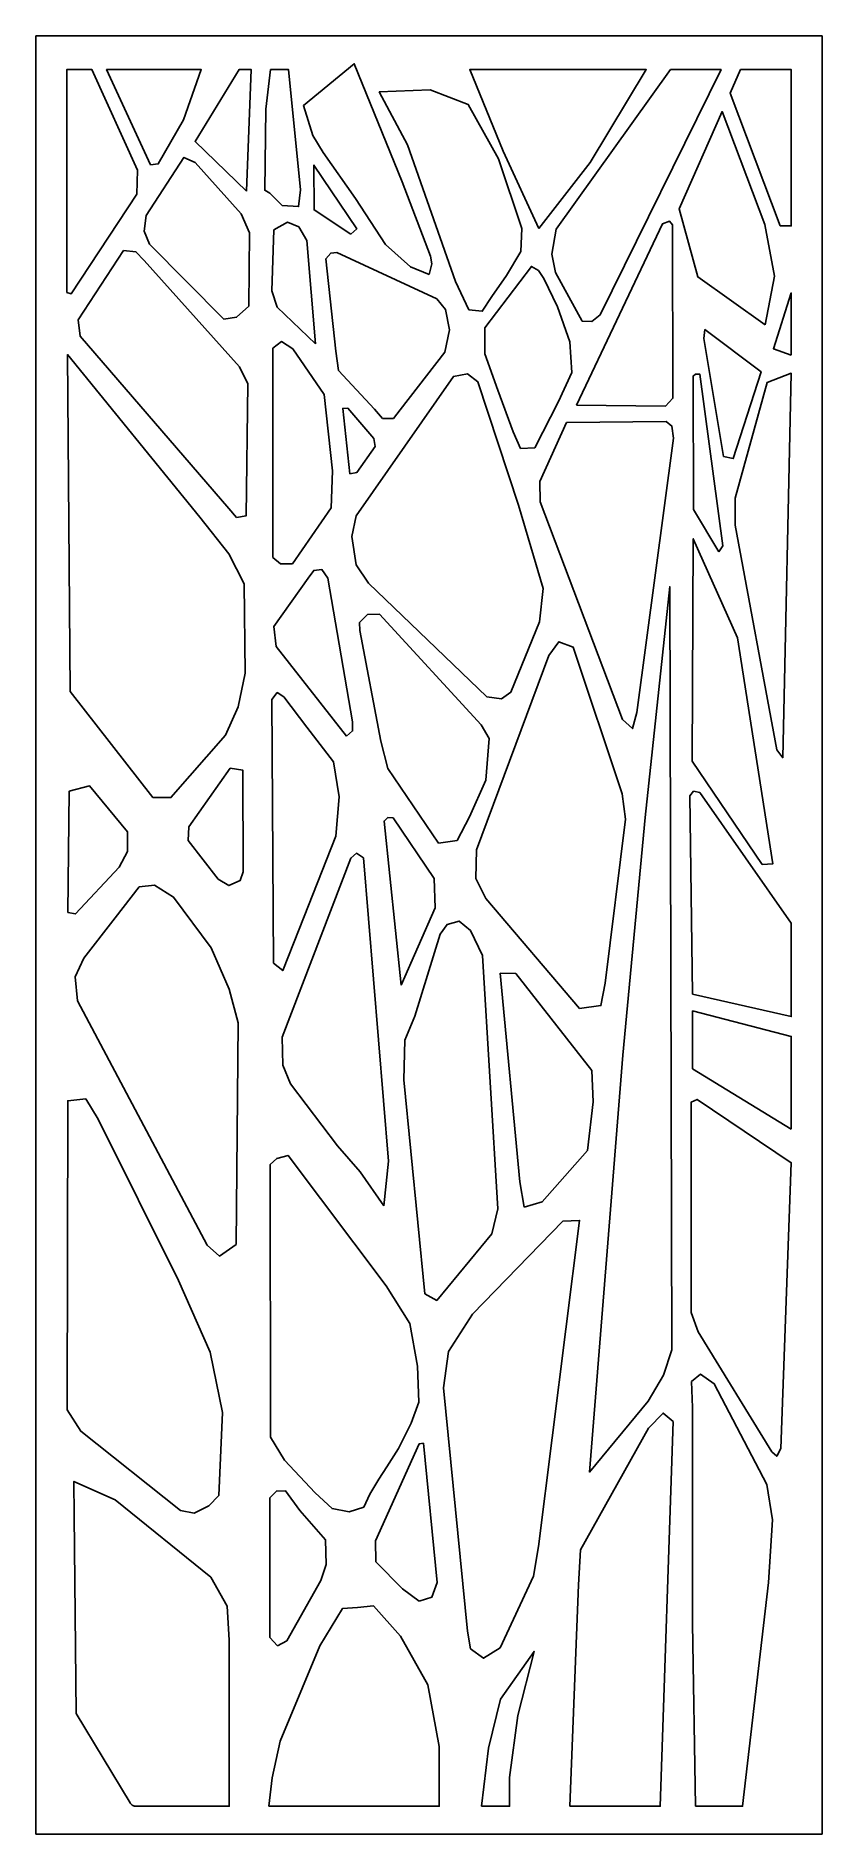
# Model space of a CAD drawing. Header units: centimetres. Extents: x -1.86 to 1.86, y -4.26 to 4.26.
import ezdxf

# ---------------------------------------------------------------- set-up
doc = ezdxf.new("R2010")
doc.units = ezdxf.units.CM
doc.header["$MEASUREMENT"] = 0
doc.layers.add('Layer 1', color=7, linetype='Continuous')

msp = doc.modelspace()

# ---------------------------------------------------------------- linework, layer by layer
at = {"layer": 'Layer 1', "color": 242}
for points, knots in [([(-1.863, 4.26053), (-1.863, 4.26053), (1.86301, 4.26053), (1.86301, 4.26053), (1.86301, 4.26053), (1.86301, 4.26053), (1.86301, -4.26054), (1.86301, -4.26054), (1.86301, -4.26054), (1.86301, -4.26054), (-1.863, -4.26054), (-1.863, -4.26054), (-1.863, -4.26054), (-1.863, -4.26054), (-1.863, 4.26053), (-1.863, 4.26053)], [0, 0, 0, 0, 0.2, 0.2, 0.2, 0.2, 0.4, 0.4, 0.4, 0.4, 0.6, 0.6, 0.6, 0.6, 1, 1, 1, 1]), ([(-1.71733, 3.0449), (-1.71733, 3.0449), (-1.69547, 3.03864), (-1.69547, 3.03864), (-1.69547, 3.03864), (-1.69547, 3.03864), (-1.38447, 3.51152), (-1.38447, 3.51152), (-1.38447, 3.51152), (-1.38447, 3.51152), (-1.38204, 3.62407), (-1.38204, 3.62407), (-1.38204, 3.62407), (-1.38204, 3.62407), (-1.59801, 4.1009), (-1.59801, 4.1009), (-1.59801, 4.1009), (-1.59801, 4.1009), (-1.71733, 4.1009), (-1.71733, 4.1009), (-1.71733, 4.1009), (-1.71733, 4.1009), (-1.71733, 3.0449), (-1.71733, 3.0449)], [0, 0, 0, 0, 0.1428571, 0.1428571, 0.1428571, 0.1428571, 0.2857143, 0.2857143, 0.2857143, 0.2857143, 0.4285714, 0.4285714, 0.4285714, 0.4285714, 0.5714286, 0.5714286, 0.5714286, 0.5714286, 0.7142857, 0.7142857, 0.7142857, 0.7142857, 1, 1, 1, 1]), ([(-1.31928, 3.65006), (-1.31928, 3.65006), (-1.28338, 3.65446), (-1.28338, 3.65446), (-1.28338, 3.65446), (-1.28338, 3.65446), (-1.1637, 3.8634), (-1.1637, 3.8634), (-1.1637, 3.8634), (-1.1637, 3.8634), (-1.07958, 4.1009), (-1.07958, 4.1009), (-1.07958, 4.1009), (-1.07958, 4.1009), (-1.52818, 4.1009), (-1.52818, 4.1009), (-1.52818, 4.1009), (-1.52818, 4.1009), (-1.31928, 3.65006), (-1.31928, 3.65006)], [0, 0, 0, 0, 0.1666667, 0.1666667, 0.1666667, 0.1666667, 0.3333333, 0.3333333, 0.3333333, 0.3333333, 0.5, 0.5, 0.5, 0.5, 0.6666667, 0.6666667, 0.6666667, 0.6666667, 1, 1, 1, 1]), ([(-0.86572, 3.52472), (-0.86572, 3.52472), (-0.84252, 4.1009), (-0.84252, 4.1009), (-0.84252, 4.1009), (-0.84252, 4.1009), (-0.90032, 4.1009), (-0.90032, 4.1009), (-0.90032, 4.1009), (-0.90032, 4.1009), (-1.1085, 3.76005), (-1.1085, 3.76005), (-1.1085, 3.76005), (-1.1085, 3.76005), (-0.86572, 3.52472), (-0.86572, 3.52472)], [0, 0, 0, 0, 0.2, 0.2, 0.2, 0.2, 0.4, 0.4, 0.4, 0.4, 0.6, 0.6, 0.6, 0.6, 1, 1, 1, 1]), ([(-0.69646, 3.45655), (-0.69646, 3.45655), (-0.61782, 3.45214), (-0.61782, 3.45214), (-0.61782, 3.45214), (-0.61782, 3.45214), (-0.60927, 3.53132), (-0.60927, 3.53132), (-0.60927, 3.53132), (-0.60927, 3.53132), (-0.66579, 4.1009), (-0.66579, 4.1009), (-0.66579, 4.1009), (-0.66579, 4.1009), (-0.75061, 4.1009), (-0.75061, 4.1009), (-0.75061, 4.1009), (-0.75061, 4.1009), (-0.77339, 3.91401), (-0.77339, 3.91401), (-0.77339, 3.91401), (-0.77339, 3.91401), (-0.77852, 3.52913), (-0.77852, 3.52913), (-0.77852, 3.52913), (-0.77852, 3.52913), (-0.75459, 3.51592), (-0.75459, 3.51592), (-0.75459, 3.51592), (-0.75459, 3.51592), (-0.69646, 3.45655), (-0.69646, 3.45655)], [0, 0, 0, 0, 0.1111111, 0.1111111, 0.1111111, 0.1111111, 0.2222222, 0.2222222, 0.2222222, 0.2222222, 0.3333333, 0.3333333, 0.3333333, 0.3333333, 0.4444444, 0.4444444, 0.4444444, 0.4444444, 0.5555556, 0.5555556, 0.5555556, 0.5555556, 0.6666667, 0.6666667, 0.6666667, 0.6666667, 0.7777778, 0.7777778, 0.7777778, 0.7777778, 1, 1, 1, 1]), ([(0.00041, 3.12954), (0.00041, 3.12954), (0.01333, 3.18095), (0.01333, 3.18095), (0.01333, 3.18095), (0.01333, 3.18095), (0.00682, 3.21722), (0.00682, 3.21722), (0.00682, 3.21722), (0.00682, 3.21722), (-0.12762, 3.5687), (-0.12762, 3.5687), (-0.12762, 3.5687), (-0.12762, 3.5687), (-0.35438, 4.12863), (-0.35438, 4.12863), (-0.35438, 4.12863), (-0.35438, 4.12863), (-0.59517, 3.93091), (-0.59517, 3.93091), (-0.59517, 3.93091), (-0.59517, 3.93091), (-0.55084, 3.78958), (-0.55084, 3.78958), (-0.55084, 3.78958), (-0.55084, 3.78958), (-0.50202, 3.70827), (-0.50202, 3.70827), (-0.50202, 3.70827), (-0.50202, 3.70827), (-0.34764, 3.49063), (-0.34764, 3.49063), (-0.34764, 3.49063), (-0.34764, 3.49063), (-0.20653, 3.27148), (-0.20653, 3.27148), (-0.20653, 3.27148), (-0.20653, 3.27148), (-0.08721, 3.16606), (-0.08721, 3.16606), (-0.08721, 3.16606), (-0.08721, 3.16606), (0.00041, 3.12954), (0.00041, 3.12954)], [0, 0, 0, 0, 0.0833333, 0.0833333, 0.0833333, 0.0833333, 0.1666667, 0.1666667, 0.1666667, 0.1666667, 0.25, 0.25, 0.25, 0.25, 0.3333333, 0.3333333, 0.3333333, 0.3333333, 0.4166667, 0.4166667, 0.4166667, 0.4166667, 0.5, 0.5, 0.5, 0.5, 0.5833333, 0.5833333, 0.5833333, 0.5833333, 0.6666667, 0.6666667, 0.6666667, 0.6666667, 0.75, 0.75, 0.75, 0.75, 0.8333333, 0.8333333, 0.8333333, 0.8333333, 1, 1, 1, 1]), ([(0.52058, 3.34818), (0.52058, 3.34818), (0.76383, 3.66069), (0.76383, 3.66069), (0.76383, 3.66069), (0.76383, 3.66069), (1.02999, 4.1009), (1.02999, 4.1009), (1.02999, 4.1009), (1.02999, 4.1009), (0.19344, 4.1009), (0.19344, 4.1009), (0.19344, 4.1009), (0.19344, 4.1009), (0.35092, 3.71399), (0.35092, 3.71399), (0.35092, 3.71399), (0.35092, 3.71399), (0.52058, 3.34818), (0.52058, 3.34818)], [0, 0, 0, 0, 0.1666667, 0.1666667, 0.1666667, 0.1666667, 0.3333333, 0.3333333, 0.3333333, 0.3333333, 0.5, 0.5, 0.5, 0.5, 0.6666667, 0.6666667, 0.6666667, 0.6666667, 1, 1, 1, 1]), ([(0.72564, 2.90926), (0.72564, 2.90926), (0.7724, 2.90659), (0.7724, 2.90659), (0.7724, 2.90659), (0.7724, 2.90659), (0.81086, 2.93867), (0.81086, 2.93867), (0.81086, 2.93867), (0.81086, 2.93867), (1.38426, 4.1009), (1.38426, 4.1009), (1.38426, 4.1009), (1.38426, 4.1009), (1.14472, 4.1009), (1.14472, 4.1009), (1.14472, 4.1009), (1.14472, 4.1009), (0.60328, 3.34564), (0.60328, 3.34564), (0.60328, 3.34564), (0.60328, 3.34564), (0.58203, 3.22599), (0.58203, 3.22599), (0.58203, 3.22599), (0.58203, 3.22599), (0.59887, 3.13919), (0.59887, 3.13919), (0.59887, 3.13919), (0.59887, 3.13919), (0.72564, 2.90926), (0.72564, 2.90926)], [0, 0, 0, 0, 0.1111111, 0.1111111, 0.1111111, 0.1111111, 0.2222222, 0.2222222, 0.2222222, 0.2222222, 0.3333333, 0.3333333, 0.3333333, 0.3333333, 0.4444444, 0.4444444, 0.4444444, 0.4444444, 0.5555556, 0.5555556, 0.5555556, 0.5555556, 0.6666667, 0.6666667, 0.6666667, 0.6666667, 0.7777778, 0.7777778, 0.7777778, 0.7777778, 1, 1, 1, 1]), ([(1.66511, 3.36012), (1.66511, 3.36012), (1.71734, 3.36012), (1.71734, 3.36012), (1.71734, 3.36012), (1.71734, 3.36012), (1.71734, 4.1009), (1.71734, 4.1009), (1.71734, 4.1009), (1.71734, 4.1009), (1.47675, 4.1009), (1.47675, 4.1009), (1.47675, 4.1009), (1.47675, 4.1009), (1.42747, 3.98877), (1.42747, 3.98877), (1.42747, 3.98877), (1.42747, 3.98877), (1.66511, 3.36012), (1.66511, 3.36012)], [0, 0, 0, 0, 0.1666667, 0.1666667, 0.1666667, 0.1666667, 0.3333333, 0.3333333, 0.3333333, 0.3333333, 0.5, 0.5, 0.5, 0.5, 0.6666667, 0.6666667, 0.6666667, 0.6666667, 1, 1, 1, 1]), ([(0.18863, 2.96258), (0.18863, 2.96258), (0.25205, 2.95631), (0.25205, 2.95631), (0.25205, 2.95631), (0.25205, 2.95631), (0.29842, 3.02535), (0.29842, 3.02535), (0.29842, 3.02535), (0.29842, 3.02535), (0.36673, 3.12578), (0.36673, 3.12578), (0.36673, 3.12578), (0.36673, 3.12578), (0.43504, 3.23876), (0.43504, 3.23876), (0.43504, 3.23876), (0.43504, 3.23876), (0.43992, 3.34862), (0.43992, 3.34862), (0.43992, 3.34862), (0.43992, 3.34862), (0.33013, 3.67816), (0.33013, 3.67816), (0.33013, 3.67816), (0.33013, 3.67816), (0.18619, 3.93552), (0.18619, 3.93552), (0.18619, 3.93552), (0.18619, 3.93552), (0.00564, 4.00457), (0.00564, 4.00457), (0.00564, 4.00457), (0.00564, 4.00457), (-0.23589, 3.99515), (-0.23589, 3.99515), (-0.23589, 3.99515), (-0.23589, 3.99515), (-0.1017, 3.74407), (-0.1017, 3.74407), (-0.1017, 3.74407), (-0.1017, 3.74407), (0.12519, 3.09754), (0.12519, 3.09754), (0.12519, 3.09754), (0.12519, 3.09754), (0.18863, 2.96258), (0.18863, 2.96258)], [0, 0, 0, 0, 0.0769231, 0.0769231, 0.0769231, 0.0769231, 0.1538462, 0.1538462, 0.1538462, 0.1538462, 0.2307692, 0.2307692, 0.2307692, 0.2307692, 0.3076923, 0.3076923, 0.3076923, 0.3076923, 0.3846154, 0.3846154, 0.3846154, 0.3846154, 0.4615385, 0.4615385, 0.4615385, 0.4615385, 0.5384615, 0.5384615, 0.5384615, 0.5384615, 0.6153846, 0.6153846, 0.6153846, 0.6153846, 0.6923077, 0.6923077, 0.6923077, 0.6923077, 0.7692308, 0.7692308, 0.7692308, 0.7692308, 0.8461538, 0.8461538, 0.8461538, 0.8461538, 1, 1, 1, 1]), ([(1.59358, 2.892), (1.59358, 2.892), (1.63788, 3.12186), (1.63788, 3.12186), (1.63788, 3.12186), (1.63788, 3.12186), (1.59158, 3.36712), (1.59158, 3.36712), (1.59158, 3.36712), (1.59158, 3.36712), (1.38934, 3.90201), (1.38934, 3.90201), (1.38934, 3.90201), (1.38934, 3.90201), (1.18654, 3.44055), (1.18654, 3.44055), (1.18654, 3.44055), (1.18654, 3.44055), (1.27461, 3.11887), (1.27461, 3.11887), (1.27461, 3.11887), (1.27461, 3.11887), (1.59358, 2.892), (1.59358, 2.892)], [0, 0, 0, 0, 0.1428571, 0.1428571, 0.1428571, 0.1428571, 0.2857143, 0.2857143, 0.2857143, 0.2857143, 0.4285714, 0.4285714, 0.4285714, 0.4285714, 0.5714286, 0.5714286, 0.5714286, 0.5714286, 0.7142857, 0.7142857, 0.7142857, 0.7142857, 1, 1, 1, 1]), ([(-0.97184, 2.919), (-0.97184, 2.919), (-0.912, 2.9278), (-0.912, 2.9278), (-0.912, 2.9278), (-0.912, 2.9278), (-0.85387, 2.98058), (-0.85387, 2.98058), (-0.85387, 2.98058), (-0.85387, 2.98058), (-0.85044, 3.32808), (-0.85044, 3.32808), (-0.85044, 3.32808), (-0.85044, 3.32808), (-0.88977, 3.41825), (-0.88977, 3.41825), (-0.88977, 3.41825), (-0.88977, 3.41825), (-1.10872, 3.66088), (-1.10872, 3.66088), (-1.10872, 3.66088), (-1.10872, 3.66088), (-1.16173, 3.68508), (-1.16173, 3.68508), (-1.16173, 3.68508), (-1.16173, 3.68508), (-1.34124, 3.41015), (-1.34124, 3.41015), (-1.34124, 3.41015), (-1.34124, 3.41015), (-1.3498, 3.33538), (-1.3498, 3.33538), (-1.3498, 3.33538), (-1.3498, 3.33538), (-1.32403, 3.2731), (-1.32403, 3.2731), (-1.32403, 3.2731), (-1.32403, 3.2731), (-0.97184, 2.919), (-0.97184, 2.919)], [0, 0, 0, 0, 0.0909091, 0.0909091, 0.0909091, 0.0909091, 0.1818182, 0.1818182, 0.1818182, 0.1818182, 0.2727273, 0.2727273, 0.2727273, 0.2727273, 0.3636364, 0.3636364, 0.3636364, 0.3636364, 0.4545455, 0.4545455, 0.4545455, 0.4545455, 0.5454545, 0.5454545, 0.5454545, 0.5454545, 0.6363636, 0.6363636, 0.6363636, 0.6363636, 0.7272727, 0.7272727, 0.7272727, 0.7272727, 0.8181818, 0.8181818, 0.8181818, 0.8181818, 1, 1, 1, 1]), ([(-0.37117, 3.32154), (-0.37117, 3.32154), (-0.34275, 3.34591), (-0.34275, 3.34591), (-0.34275, 3.34591), (-0.34275, 3.34591), (-0.54575, 3.64883), (-0.54575, 3.64883), (-0.54575, 3.64883), (-0.54575, 3.64883), (-0.54439, 3.43644), (-0.54439, 3.43644), (-0.54439, 3.43644), (-0.54439, 3.43644), (-0.37117, 3.32154), (-0.37117, 3.32154)], [0, 0, 0, 0, 0.2, 0.2, 0.2, 0.2, 0.4, 0.4, 0.4, 0.4, 0.6, 0.6, 0.6, 0.6, 1, 1, 1, 1]), ([(-0.53738, 2.80224), (-0.53738, 2.80224), (-0.57842, 3.2905), (-0.57842, 3.2905), (-0.57842, 3.2905), (-0.57842, 3.2905), (-0.61774, 3.35648), (-0.61774, 3.35648), (-0.61774, 3.35648), (-0.61774, 3.35648), (-0.67074, 3.37847), (-0.67074, 3.37847), (-0.67074, 3.37847), (-0.67074, 3.37847), (-0.7357, 3.34109), (-0.7357, 3.34109), (-0.7357, 3.34109), (-0.7357, 3.34109), (-0.74426, 3.05297), (-0.74426, 3.05297), (-0.74426, 3.05297), (-0.74426, 3.05297), (-0.72033, 2.97599), (-0.72033, 2.97599), (-0.72033, 2.97599), (-0.72033, 2.97599), (-0.53738, 2.80224), (-0.53738, 2.80224)], [0, 0, 0, 0, 0.125, 0.125, 0.125, 0.125, 0.25, 0.25, 0.25, 0.25, 0.375, 0.375, 0.375, 0.375, 0.5, 0.5, 0.5, 0.5, 0.625, 0.625, 0.625, 0.625, 0.75, 0.75, 0.75, 0.75, 1, 1, 1, 1]), ([(0.69971, 2.51112), (0.69971, 2.51112), (1.12084, 2.50572), (1.12084, 2.50572), (1.12084, 2.50572), (1.12084, 2.50572), (1.15646, 2.54345), (1.15646, 2.54345), (1.15646, 2.54345), (1.15646, 2.54345), (1.15436, 3.36552), (1.15436, 3.36552), (1.15436, 3.36552), (1.15436, 3.36552), (1.1393, 3.38349), (1.1393, 3.38349), (1.1393, 3.38349), (1.1393, 3.38349), (1.10617, 3.3709), (1.10617, 3.3709), (1.10617, 3.3709), (1.10617, 3.3709), (0.69971, 2.51112), (0.69971, 2.51112)], [0, 0, 0, 0, 0.1428571, 0.1428571, 0.1428571, 0.1428571, 0.2857143, 0.2857143, 0.2857143, 0.2857143, 0.4285714, 0.4285714, 0.4285714, 0.4285714, 0.5714286, 0.5714286, 0.5714286, 0.5714286, 0.7142857, 0.7142857, 0.7142857, 0.7142857, 1, 1, 1, 1]), ([(-0.91185, 1.9783), (-0.91185, 1.9783), (-0.86631, 1.98678), (-0.86631, 1.98678), (-0.86631, 1.98678), (-0.86631, 1.98678), (-0.85902, 2.61199), (-0.85902, 2.61199), (-0.85902, 2.61199), (-0.85902, 2.61199), (-0.8979, 2.69328), (-0.8979, 2.69328), (-0.8979, 2.69328), (-0.8979, 2.69328), (-1.35013, 3.19692), (-1.35013, 3.19692), (-1.35013, 3.19692), (-1.35013, 3.19692), (-1.38901, 3.23756), (-1.38901, 3.23756), (-1.38901, 3.23756), (-1.38901, 3.23756), (-1.44734, 3.24381), (-1.44734, 3.24381), (-1.44734, 3.24381), (-1.44734, 3.24381), (-1.66361, 2.91557), (-1.66361, 2.91557), (-1.66361, 2.91557), (-1.66361, 2.91557), (-1.65388, 2.83743), (-1.65388, 2.83743), (-1.65388, 2.83743), (-1.65388, 2.83743), (-0.94917, 2.02152), (-0.94917, 2.02152), (-0.94917, 2.02152), (-0.94917, 2.02152), (-0.91185, 1.9783), (-0.91185, 1.9783)], [0, 0, 0, 0, 0.0909091, 0.0909091, 0.0909091, 0.0909091, 0.1818182, 0.1818182, 0.1818182, 0.1818182, 0.2727273, 0.2727273, 0.2727273, 0.2727273, 0.3636364, 0.3636364, 0.3636364, 0.3636364, 0.4545455, 0.4545455, 0.4545455, 0.4545455, 0.5454545, 0.5454545, 0.5454545, 0.5454545, 0.6363636, 0.6363636, 0.6363636, 0.6363636, 0.7272727, 0.7272727, 0.7272727, 0.7272727, 0.8181818, 0.8181818, 0.8181818, 0.8181818, 1, 1, 1, 1]), ([(-0.22097, 2.44706), (-0.22097, 2.44706), (-0.16902, 2.44706), (-0.16902, 2.44706), (-0.16902, 2.44706), (-0.16902, 2.44706), (-0.13657, 2.48881), (-0.13657, 2.48881), (-0.13657, 2.48881), (-0.13657, 2.48881), (0.07552, 2.76165), (0.07552, 2.76165), (0.07552, 2.76165), (0.07552, 2.76165), (0.09717, 2.86744), (0.09717, 2.86744), (0.09717, 2.86744), (0.09717, 2.86744), (0.07768, 2.96488), (0.07768, 2.96488), (0.07768, 2.96488), (0.07768, 2.96488), (0.03657, 3.015), (0.03657, 3.015), (0.03657, 3.015), (0.03657, 3.015), (-0.43738, 3.23493), (-0.43738, 3.23493), (-0.43738, 3.23493), (-0.43738, 3.23493), (-0.46548, 3.23185), (-0.46548, 3.23185), (-0.46548, 3.23185), (-0.46548, 3.23185), (-0.48932, 3.20431), (-0.48932, 3.20431), (-0.48932, 3.20431), (-0.48932, 3.20431), (-0.44171, 2.76722), (-0.44171, 2.76722), (-0.44171, 2.76722), (-0.44171, 2.76722), (-0.42873, 2.67535), (-0.42873, 2.67535), (-0.42873, 2.67535), (-0.42873, 2.67535), (-0.25776, 2.4916), (-0.25776, 2.4916), (-0.25776, 2.4916), (-0.25776, 2.4916), (-0.22097, 2.44706), (-0.22097, 2.44706)], [0, 0, 0, 0, 0.0714286, 0.0714286, 0.0714286, 0.0714286, 0.1428571, 0.1428571, 0.1428571, 0.1428571, 0.2142857, 0.2142857, 0.2142857, 0.2142857, 0.2857143, 0.2857143, 0.2857143, 0.2857143, 0.3571429, 0.3571429, 0.3571429, 0.3571429, 0.4285714, 0.4285714, 0.4285714, 0.4285714, 0.5, 0.5, 0.5, 0.5, 0.5714286, 0.5714286, 0.5714286, 0.5714286, 0.6428571, 0.6428571, 0.6428571, 0.6428571, 0.7142857, 0.7142857, 0.7142857, 0.7142857, 0.7857143, 0.7857143, 0.7857143, 0.7857143, 0.8571429, 0.8571429, 0.8571429, 0.8571429, 1, 1, 1, 1]), ([(0.43304, 2.30545), (0.43304, 2.30545), (0.50136, 2.30859), (0.50136, 2.30859), (0.50136, 2.30859), (0.50136, 2.30859), (0.61358, 2.52828), (0.61358, 2.52828), (0.61358, 2.52828), (0.61358, 2.52828), (0.67702, 2.66638), (0.67702, 2.66638), (0.67702, 2.66638), (0.67702, 2.66638), (0.66726, 2.81075), (0.66726, 2.81075), (0.66726, 2.81075), (0.66726, 2.81075), (0.6087, 2.9771), (0.6087, 2.9771), (0.6087, 2.9771), (0.6087, 2.9771), (0.545, 3.11126), (0.545, 3.11126), (0.545, 3.11126), (0.545, 3.11126), (0.51843, 3.14971), (0.51843, 3.14971), (0.51843, 3.14971), (0.51843, 3.14971), (0.48559, 3.16833), (0.48559, 3.16833), (0.48559, 3.16833), (0.48559, 3.16833), (0.2647, 2.87666), (0.2647, 2.87666), (0.2647, 2.87666), (0.2647, 2.87666), (0.2647, 2.75426), (0.2647, 2.75426), (0.2647, 2.75426), (0.2647, 2.75426), (0.3257, 2.58163), (0.3257, 2.58163), (0.3257, 2.58163), (0.3257, 2.58163), (0.39889, 2.38392), (0.39889, 2.38392), (0.39889, 2.38392), (0.39889, 2.38392), (0.43304, 2.30545), (0.43304, 2.30545)], [0, 0, 0, 0, 0.0714286, 0.0714286, 0.0714286, 0.0714286, 0.1428571, 0.1428571, 0.1428571, 0.1428571, 0.2142857, 0.2142857, 0.2142857, 0.2142857, 0.2857143, 0.2857143, 0.2857143, 0.2857143, 0.3571429, 0.3571429, 0.3571429, 0.3571429, 0.4285714, 0.4285714, 0.4285714, 0.4285714, 0.5, 0.5, 0.5, 0.5, 0.5714286, 0.5714286, 0.5714286, 0.5714286, 0.6428571, 0.6428571, 0.6428571, 0.6428571, 0.7142857, 0.7142857, 0.7142857, 0.7142857, 0.7857143, 0.7857143, 0.7857143, 0.7857143, 0.8571429, 0.8571429, 0.8571429, 0.8571429, 1, 1, 1, 1]), ([(1.71734, 2.74799), (1.71734, 2.74799), (1.71734, 3.04277), (1.71734, 3.04277), (1.71734, 3.04277), (1.71734, 3.04277), (1.63212, 2.77814), (1.63212, 2.77814), (1.63212, 2.77814), (1.63212, 2.77814), (1.71734, 2.74799), (1.71734, 2.74799)], [0, 0, 0, 0, 0.25, 0.25, 0.25, 0.25, 0.5, 0.5, 0.5, 0.5, 1, 1, 1, 1]), ([(1.39555, 2.26815), (1.39555, 2.26815), (1.44252, 2.25807), (1.44252, 2.25807), (1.44252, 2.25807), (1.44252, 2.25807), (1.57433, 2.66937), (1.57433, 2.66937), (1.57433, 2.66937), (1.57433, 2.66937), (1.30811, 2.86914), (1.30811, 2.86914), (1.30811, 2.86914), (1.30811, 2.86914), (1.30289, 2.82717), (1.30289, 2.82717), (1.30289, 2.82717), (1.30289, 2.82717), (1.39555, 2.26815), (1.39555, 2.26815)], [0, 0, 0, 0, 0.1666667, 0.1666667, 0.1666667, 0.1666667, 0.3333333, 0.3333333, 0.3333333, 0.3333333, 0.5, 0.5, 0.5, 0.5, 0.6666667, 0.6666667, 0.6666667, 0.6666667, 1, 1, 1, 1]), ([(-1.70046, 1.15421), (-1.70046, 1.15421), (-1.30853, 0.6513), (-1.30853, 0.6513), (-1.30853, 0.6513), (-1.30853, 0.6513), (-1.22347, 0.6513), (-1.22347, 0.6513), (-1.22347, 0.6513), (-1.22347, 0.6513), (-0.96493, 0.94717), (-0.96493, 0.94717), (-0.96493, 0.94717), (-0.96493, 0.94717), (-0.9052, 1.08108), (-0.9052, 1.08108), (-0.9052, 1.08108), (-0.9052, 1.08108), (-0.87108, 1.2413), (-0.87108, 1.2413), (-0.87108, 1.2413), (-0.87108, 1.2413), (-0.87634, 1.66463), (-0.87634, 1.66463), (-0.87634, 1.66463), (-0.87634, 1.66463), (-0.94873, 1.80653), (-0.94873, 1.80653), (-0.94873, 1.80653), (-0.94873, 1.80653), (-1.08661, 1.97947), (-1.08661, 1.97947), (-1.08661, 1.97947), (-1.08661, 1.97947), (-1.71354, 2.75046), (-1.71354, 2.75046), (-1.71354, 2.75046), (-1.71354, 2.75046), (-1.70046, 1.15421), (-1.70046, 1.15421)], [0, 0, 0, 0, 0.0909091, 0.0909091, 0.0909091, 0.0909091, 0.1818182, 0.1818182, 0.1818182, 0.1818182, 0.2727273, 0.2727273, 0.2727273, 0.2727273, 0.3636364, 0.3636364, 0.3636364, 0.3636364, 0.4545455, 0.4545455, 0.4545455, 0.4545455, 0.5454545, 0.5454545, 0.5454545, 0.5454545, 0.6363636, 0.6363636, 0.6363636, 0.6363636, 0.7272727, 0.7272727, 0.7272727, 0.7272727, 0.8181818, 0.8181818, 0.8181818, 0.8181818, 1, 1, 1, 1]), ([(-0.74005, 1.78958), (-0.74005, 1.78958), (-0.7036, 1.75832), (-0.7036, 1.75832), (-0.7036, 1.75832), (-0.7036, 1.75832), (-0.6477, 1.75832), (-0.6477, 1.75832), (-0.6477, 1.75832), (-0.6477, 1.75832), (-0.46302, 2.02404), (-0.46302, 2.02404), (-0.46302, 2.02404), (-0.46302, 2.02404), (-0.45816, 2.19909), (-0.45816, 2.19909), (-0.45816, 2.19909), (-0.45816, 2.19909), (-0.49704, 2.56171), (-0.49704, 2.56171), (-0.49704, 2.56171), (-0.49704, 2.56171), (-0.64527, 2.77741), (-0.64527, 2.77741), (-0.64527, 2.77741), (-0.64527, 2.77741), (-0.69873, 2.8118), (-0.69873, 2.8118), (-0.69873, 2.8118), (-0.69873, 2.8118), (-0.74005, 2.78054), (-0.74005, 2.78054), (-0.74005, 2.78054), (-0.74005, 2.78054), (-0.74005, 1.78958), (-0.74005, 1.78958)], [0, 0, 0, 0, 0.1, 0.1, 0.1, 0.1, 0.2, 0.2, 0.2, 0.2, 0.3, 0.3, 0.3, 0.3, 0.4, 0.4, 0.4, 0.4, 0.5, 0.5, 0.5, 0.5, 0.6, 0.6, 0.6, 0.6, 0.7, 0.7, 0.7, 0.7, 0.8, 0.8, 0.8, 0.8, 1, 1, 1, 1]), ([(0.27435, 1.12796), (0.27435, 1.12796), (0.34348, 1.11843), (0.34348, 1.11843), (0.34348, 1.11843), (0.34348, 1.11843), (0.38793, 1.15019), (0.38793, 1.15019), (0.38793, 1.15019), (0.38793, 1.15019), (0.52372, 1.48369), (0.52372, 1.48369), (0.52372, 1.48369), (0.52372, 1.48369), (0.541, 1.64249), (0.541, 1.64249), (0.541, 1.64249), (0.541, 1.64249), (0.42497, 2.03715), (0.42497, 2.03715), (0.42497, 2.03715), (0.42497, 2.03715), (0.23217, 2.62164), (0.23217, 2.62164), (0.23217, 2.62164), (0.23217, 2.62164), (0.18279, 2.65975), (0.18279, 2.65975), (0.18279, 2.65975), (0.18279, 2.65975), (0.11613, 2.64705), (0.11613, 2.64705), (0.11613, 2.64705), (0.11613, 2.64705), (-0.34557, 1.9864), (-0.34557, 1.9864), (-0.34557, 1.9864), (-0.34557, 1.9864), (-0.36533, 1.88794), (-0.36533, 1.88794), (-0.36533, 1.88794), (-0.36533, 1.88794), (-0.34557, 1.75455), (-0.34557, 1.75455), (-0.34557, 1.75455), (-0.34557, 1.75455), (-0.28611, 1.6679), (-0.28611, 1.6679), (-0.28611, 1.6679), (-0.28611, 1.6679), (0.27435, 1.12796), (0.27435, 1.12796)], [0, 0, 0, 0, 0.0714286, 0.0714286, 0.0714286, 0.0714286, 0.1428571, 0.1428571, 0.1428571, 0.1428571, 0.2142857, 0.2142857, 0.2142857, 0.2142857, 0.2857143, 0.2857143, 0.2857143, 0.2857143, 0.3571429, 0.3571429, 0.3571429, 0.3571429, 0.4285714, 0.4285714, 0.4285714, 0.4285714, 0.5, 0.5, 0.5, 0.5, 0.5714286, 0.5714286, 0.5714286, 0.5714286, 0.6428571, 0.6428571, 0.6428571, 0.6428571, 0.7142857, 0.7142857, 0.7142857, 0.7142857, 0.7857143, 0.7857143, 0.7857143, 0.7857143, 0.8571429, 0.8571429, 0.8571429, 0.8571429, 1, 1, 1, 1]), ([(1.37332, 1.81657), (1.37332, 1.81657), (1.39294, 1.84474), (1.39294, 1.84474), (1.39294, 1.84474), (1.39294, 1.84474), (1.28324, 2.6584), (1.28324, 2.6584), (1.28324, 2.6584), (1.28324, 2.6584), (1.26275, 2.65765), (1.26275, 2.65765), (1.26275, 2.65765), (1.26275, 2.65765), (1.25188, 2.64882), (1.25188, 2.64882), (1.25188, 2.64882), (1.25188, 2.64882), (1.2541, 2.01574), (1.2541, 2.01574), (1.2541, 2.01574), (1.2541, 2.01574), (1.37332, 1.81657), (1.37332, 1.81657)], [0, 0, 0, 0, 0.1428571, 0.1428571, 0.1428571, 0.1428571, 0.2857143, 0.2857143, 0.2857143, 0.2857143, 0.4285714, 0.4285714, 0.4285714, 0.4285714, 0.5714286, 0.5714286, 0.5714286, 0.5714286, 0.7142857, 0.7142857, 0.7142857, 0.7142857, 1, 1, 1, 1]), ([(1.64838, 0.87697), (1.64838, 0.87697), (1.67685, 0.83973), (1.67685, 0.83973), (1.67685, 0.83973), (1.67685, 0.83973), (1.71734, 2.66211), (1.71734, 2.66211), (1.71734, 2.66211), (1.71734, 2.66211), (1.60233, 2.61772), (1.60233, 2.61772), (1.60233, 2.61772), (1.60233, 2.61772), (1.45131, 2.07062), (1.45131, 2.07062), (1.45131, 2.07062), (1.45131, 2.07062), (1.45131, 1.94253), (1.45131, 1.94253), (1.45131, 1.94253), (1.45131, 1.94253), (1.64838, 0.87697), (1.64838, 0.87697)], [0, 0, 0, 0, 0.1428571, 0.1428571, 0.1428571, 0.1428571, 0.2857143, 0.2857143, 0.2857143, 0.2857143, 0.4285714, 0.4285714, 0.4285714, 0.4285714, 0.5714286, 0.5714286, 0.5714286, 0.5714286, 0.7142857, 0.7142857, 0.7142857, 0.7142857, 1, 1, 1, 1]), ([(-0.37494, 2.18597), (-0.37494, 2.18597), (-0.342, 2.19225), (-0.342, 2.19225), (-0.342, 2.19225), (-0.342, 2.19225), (-0.25541, 2.31464), (-0.25541, 2.31464), (-0.25541, 2.31464), (-0.25541, 2.31464), (-0.26151, 2.35229), (-0.26151, 2.35229), (-0.26151, 2.35229), (-0.26151, 2.35229), (-0.38464, 2.49632), (-0.38464, 2.49632), (-0.38464, 2.49632), (-0.38464, 2.49632), (-0.40909, 2.49508), (-0.40909, 2.49508), (-0.40909, 2.49508), (-0.40909, 2.49508), (-0.37494, 2.18597), (-0.37494, 2.18597)], [0, 0, 0, 0, 0.1428571, 0.1428571, 0.1428571, 0.1428571, 0.2857143, 0.2857143, 0.2857143, 0.2857143, 0.4285714, 0.4285714, 0.4285714, 0.4285714, 0.5714286, 0.5714286, 0.5714286, 0.5714286, 0.7142857, 0.7142857, 0.7142857, 0.7142857, 1, 1, 1, 1]), ([(0.91786, 1.02176), (0.91786, 1.02176), (0.96389, 0.97832), (0.96389, 0.97832), (0.96389, 0.97832), (0.96389, 0.97832), (0.98585, 1.05496), (0.98585, 1.05496), (0.98585, 1.05496), (0.98585, 1.05496), (1.15955, 2.35463), (1.15955, 2.35463), (1.15955, 2.35463), (1.15955, 2.35463), (1.15175, 2.41203), (1.15175, 2.41203), (1.15175, 2.41203), (1.15175, 2.41203), (1.1239, 2.43362), (1.1239, 2.43362), (1.1239, 2.43362), (1.1239, 2.43362), (0.6521, 2.42839), (0.6521, 2.42839), (0.6521, 2.42839), (0.6521, 2.42839), (0.52474, 2.14983), (0.52474, 2.14983), (0.52474, 2.14983), (0.52474, 2.14983), (0.52763, 2.05315), (0.52763, 2.05315), (0.52763, 2.05315), (0.52763, 2.05315), (0.91786, 1.02176), (0.91786, 1.02176)], [0, 0, 0, 0, 0.1, 0.1, 0.1, 0.1, 0.2, 0.2, 0.2, 0.2, 0.3, 0.3, 0.3, 0.3, 0.4, 0.4, 0.4, 0.4, 0.5, 0.5, 0.5, 0.5, 0.6, 0.6, 0.6, 0.6, 0.7, 0.7, 0.7, 0.7, 0.8, 0.8, 0.8, 0.8, 1, 1, 1, 1]), ([(1.57991, 0.33426), (1.57991, 0.33426), (1.63003, 0.33804), (1.63003, 0.33804), (1.63003, 0.33804), (1.63003, 0.33804), (1.46197, 1.40768), (1.46197, 1.40768), (1.46197, 1.40768), (1.46197, 1.40768), (1.25262, 1.87801), (1.25262, 1.87801), (1.25262, 1.87801), (1.25262, 1.87801), (1.24673, 0.82355), (1.24673, 0.82355), (1.24673, 0.82355), (1.24673, 0.82355), (1.57991, 0.33426), (1.57991, 0.33426)], [0, 0, 0, 0, 0.1666667, 0.1666667, 0.1666667, 0.1666667, 0.3333333, 0.3333333, 0.3333333, 0.3333333, 0.5, 0.5, 0.5, 0.5, 0.6666667, 0.6666667, 0.6666667, 0.6666667, 1, 1, 1, 1]), ([(-0.39087, 0.94155), (-0.39087, 0.94155), (-0.36191, 0.96732), (-0.36191, 0.96732), (-0.36191, 0.96732), (-0.36191, 0.96732), (-0.36191, 1.01033), (-0.36191, 1.01033), (-0.36191, 1.01033), (-0.36191, 1.01033), (-0.47892, 1.69061), (-0.47892, 1.69061), (-0.47892, 1.69061), (-0.47892, 1.69061), (-0.50778, 1.73165), (-0.50778, 1.73165), (-0.50778, 1.73165), (-0.50778, 1.73165), (-0.5465, 1.7281), (-0.5465, 1.7281), (-0.5465, 1.7281), (-0.5465, 1.7281), (-0.57313, 1.69061), (-0.57313, 1.69061), (-0.57313, 1.69061), (-0.57313, 1.69061), (-0.73582, 1.46154), (-0.73582, 1.46154), (-0.73582, 1.46154), (-0.73582, 1.46154), (-0.72518, 1.36771), (-0.72518, 1.36771), (-0.72518, 1.36771), (-0.72518, 1.36771), (-0.39087, 0.94155), (-0.39087, 0.94155)], [0, 0, 0, 0, 0.1, 0.1, 0.1, 0.1, 0.2, 0.2, 0.2, 0.2, 0.3, 0.3, 0.3, 0.3, 0.4, 0.4, 0.4, 0.4, 0.5, 0.5, 0.5, 0.5, 0.6, 0.6, 0.6, 0.6, 0.7, 0.7, 0.7, 0.7, 0.8, 0.8, 0.8, 0.8, 1, 1, 1, 1]), ([(1.03916, -2.20855), (1.03916, -2.20855), (1.11223, -2.08584), (1.11223, -2.08584), (1.11223, -2.08584), (1.11223, -2.08584), (1.15079, -1.96574), (1.15079, -1.96574), (1.15079, -1.96574), (1.15079, -1.96574), (1.14111, 1.6509), (1.14111, 1.6509), (1.14111, 1.6509), (1.14111, 1.6509), (1.02427, 0.55699), (1.02427, 0.55699), (1.02427, 0.55699), (1.02427, 0.55699), (0.91813, -0.569), (0.91813, -0.569), (0.91813, -0.569), (0.91813, -0.569), (0.76112, -2.54536), (0.76112, -2.54536), (0.76112, -2.54536), (0.76112, -2.54536), (1.03916, -2.20855), (1.03916, -2.20855)], [0, 0, 0, 0, 0.125, 0.125, 0.125, 0.125, 0.25, 0.25, 0.25, 0.25, 0.375, 0.375, 0.375, 0.375, 0.5, 0.5, 0.5, 0.5, 0.625, 0.625, 0.625, 0.625, 0.75, 0.75, 0.75, 0.75, 1, 1, 1, 1]), ([(0.04509, 0.43533), (0.04509, 0.43533), (0.13328, 0.44727), (0.13328, 0.44727), (0.13328, 0.44727), (0.13328, 0.44727), (0.19205, 0.5607), (0.19205, 0.5607), (0.19205, 0.5607), (0.19205, 0.5607), (0.26941, 0.73385), (0.26941, 0.73385), (0.26941, 0.73385), (0.26941, 0.73385), (0.28488, 0.93087), (0.28488, 0.93087), (0.28488, 0.93087), (0.28488, 0.93087), (0.24746, 0.99548), (0.24746, 0.99548), (0.24746, 0.99548), (0.24746, 0.99548), (-0.2352, 1.52087), (-0.2352, 1.52087), (-0.2352, 1.52087), (-0.2352, 1.52087), (-0.29089, 1.51888), (-0.29089, 1.51888), (-0.29089, 1.51888), (-0.29089, 1.51888), (-0.32889, 1.4814), (-0.32889, 1.4814), (-0.32889, 1.4814), (-0.32889, 1.4814), (-0.32811, 1.44265), (-0.32811, 1.44265), (-0.32811, 1.44265), (-0.32811, 1.44265), (-0.22874, 0.91892), (-0.22874, 0.91892), (-0.22874, 0.91892), (-0.22874, 0.91892), (-0.1947, 0.78957), (-0.1947, 0.78957), (-0.1947, 0.78957), (-0.1947, 0.78957), (0.04509, 0.43533), (0.04509, 0.43533)], [0, 0, 0, 0, 0.0769231, 0.0769231, 0.0769231, 0.0769231, 0.1538462, 0.1538462, 0.1538462, 0.1538462, 0.2307692, 0.2307692, 0.2307692, 0.2307692, 0.3076923, 0.3076923, 0.3076923, 0.3076923, 0.3846154, 0.3846154, 0.3846154, 0.3846154, 0.4615385, 0.4615385, 0.4615385, 0.4615385, 0.5384615, 0.5384615, 0.5384615, 0.5384615, 0.6153846, 0.6153846, 0.6153846, 0.6153846, 0.6923077, 0.6923077, 0.6923077, 0.6923077, 0.7692308, 0.7692308, 0.7692308, 0.7692308, 0.8461538, 0.8461538, 0.8461538, 0.8461538, 1, 1, 1, 1]), ([(0.7129, -0.34808), (0.7129, -0.34808), (0.81472, -0.33487), (0.81472, -0.33487), (0.81472, -0.33487), (0.81472, -0.33487), (0.8349, -0.22774), (0.8349, -0.22774), (0.8349, -0.22774), (0.8349, -0.22774), (0.9308, 0.54814), (0.9308, 0.54814), (0.9308, 0.54814), (0.9308, 0.54814), (0.91565, 0.66912), (0.91565, 0.66912), (0.91565, 0.66912), (0.91565, 0.66912), (0.68348, 1.36384), (0.68348, 1.36384), (0.68348, 1.36384), (0.68348, 1.36384), (0.61534, 1.38982), (0.61534, 1.38982), (0.61534, 1.38982), (0.61534, 1.38982), (0.5674, 1.32489), (0.5674, 1.32489), (0.5674, 1.32489), (0.5674, 1.32489), (0.22455, 0.40371), (0.22455, 0.40371), (0.22455, 0.40371), (0.22455, 0.40371), (0.2221, 0.26783), (0.2221, 0.26783), (0.2221, 0.26783), (0.2221, 0.26783), (0.26992, 0.17349), (0.26992, 0.17349), (0.26992, 0.17349), (0.26992, 0.17349), (0.7129, -0.34808), (0.7129, -0.34808)], [0, 0, 0, 0, 0.0833333, 0.0833333, 0.0833333, 0.0833333, 0.1666667, 0.1666667, 0.1666667, 0.1666667, 0.25, 0.25, 0.25, 0.25, 0.3333333, 0.3333333, 0.3333333, 0.3333333, 0.4166667, 0.4166667, 0.4166667, 0.4166667, 0.5, 0.5, 0.5, 0.5, 0.5833333, 0.5833333, 0.5833333, 0.5833333, 0.6666667, 0.6666667, 0.6666667, 0.6666667, 0.75, 0.75, 0.75, 0.75, 0.8333333, 0.8333333, 0.8333333, 0.8333333, 1, 1, 1, 1]), ([(-0.73662, -0.13291), (-0.73662, -0.13291), (-0.69302, -0.16861), (-0.69302, -0.16861), (-0.69302, -0.16861), (-0.69302, -0.16861), (-0.61513, 0.02711), (-0.61513, 0.02711), (-0.61513, 0.02711), (-0.61513, 0.02711), (-0.44222, 0.4684), (-0.44222, 0.4684), (-0.44222, 0.4684), (-0.44222, 0.4684), (-0.42548, 0.65496), (-0.42548, 0.65496), (-0.42548, 0.65496), (-0.42548, 0.65496), (-0.45337, 0.81999), (-0.45337, 0.81999), (-0.45337, 0.81999), (-0.45337, 0.81999), (-0.57887, 0.98503), (-0.57887, 0.98503), (-0.57887, 0.98503), (-0.57887, 0.98503), (-0.68764, 1.12853), (-0.68764, 1.12853), (-0.68764, 1.12853), (-0.68764, 1.12853), (-0.71907, 1.14847), (-0.71907, 1.14847), (-0.71907, 1.14847), (-0.71907, 1.14847), (-0.74455, 1.11645), (-0.74455, 1.11645), (-0.74455, 1.11645), (-0.74455, 1.11645), (-0.73662, -0.13291), (-0.73662, -0.13291)], [0, 0, 0, 0, 0.0909091, 0.0909091, 0.0909091, 0.0909091, 0.1818182, 0.1818182, 0.1818182, 0.1818182, 0.2727273, 0.2727273, 0.2727273, 0.2727273, 0.3636364, 0.3636364, 0.3636364, 0.3636364, 0.4545455, 0.4545455, 0.4545455, 0.4545455, 0.5454545, 0.5454545, 0.5454545, 0.5454545, 0.6363636, 0.6363636, 0.6363636, 0.6363636, 0.7272727, 0.7272727, 0.7272727, 0.7272727, 0.8181818, 0.8181818, 0.8181818, 0.8181818, 1, 1, 1, 1]), ([(-0.99942, 0.26443), (-0.99942, 0.26443), (-0.94938, 0.2343), (-0.94938, 0.2343), (-0.94938, 0.2343), (-0.94938, 0.2343), (-0.89507, 0.25758), (-0.89507, 0.25758), (-0.89507, 0.25758), (-0.89507, 0.25758), (-0.88015, 0.29867), (-0.88015, 0.29867), (-0.88015, 0.29867), (-0.88015, 0.29867), (-0.88229, 0.78106), (-0.88229, 0.78106), (-0.88229, 0.78106), (-0.88229, 0.78106), (-0.94193, 0.79065), (-0.94193, 0.79065), (-0.94193, 0.79065), (-0.94193, 0.79065), (-1.13786, 0.51238), (-1.13786, 0.51238), (-1.13786, 0.51238), (-1.13786, 0.51238), (-1.14212, 0.44799), (-1.14212, 0.44799), (-1.14212, 0.44799), (-1.14212, 0.44799), (-0.99942, 0.26443), (-0.99942, 0.26443)], [0, 0, 0, 0, 0.1111111, 0.1111111, 0.1111111, 0.1111111, 0.2222222, 0.2222222, 0.2222222, 0.2222222, 0.3333333, 0.3333333, 0.3333333, 0.3333333, 0.4444444, 0.4444444, 0.4444444, 0.4444444, 0.5555556, 0.5555556, 0.5555556, 0.5555556, 0.6666667, 0.6666667, 0.6666667, 0.6666667, 0.7777778, 0.7777778, 0.7777778, 0.7777778, 1, 1, 1, 1]), ([(-1.71245, 0.10648), (-1.71245, 0.10648), (-1.67623, 0.10027), (-1.67623, 0.10027), (-1.67623, 0.10027), (-1.67623, 0.10027), (-1.46848, 0.3209), (-1.46848, 0.3209), (-1.46848, 0.3209), (-1.46848, 0.3209), (-1.42983, 0.39548), (-1.42983, 0.39548), (-1.42983, 0.39548), (-1.42983, 0.39548), (-1.42983, 0.48871), (-1.42983, 0.48871), (-1.42983, 0.48871), (-1.42983, 0.48871), (-1.60859, 0.70622), (-1.60859, 0.70622), (-1.60859, 0.70622), (-1.60859, 0.70622), (-1.70521, 0.68137), (-1.70521, 0.68137), (-1.70521, 0.68137), (-1.70521, 0.68137), (-1.71245, 0.10648), (-1.71245, 0.10648)], [0, 0, 0, 0, 0.125, 0.125, 0.125, 0.125, 0.25, 0.25, 0.25, 0.25, 0.375, 0.375, 0.375, 0.375, 0.5, 0.5, 0.5, 0.5, 0.625, 0.625, 0.625, 0.625, 0.75, 0.75, 0.75, 0.75, 1, 1, 1, 1]), ([(1.24943, -0.28005), (1.24943, -0.28005), (1.71734, -0.38659), (1.71734, -0.38659), (1.71734, -0.38659), (1.71734, -0.38659), (1.71734, 0.05557), (1.71734, 0.05557), (1.71734, 0.05557), (1.71734, 0.05557), (1.28348, 0.67495), (1.28348, 0.67495), (1.28348, 0.67495), (1.28348, 0.67495), (1.25421, 0.68138), (1.25421, 0.68138), (1.25421, 0.68138), (1.25421, 0.68138), (1.23576, 0.65878), (1.23576, 0.65878), (1.23576, 0.65878), (1.23576, 0.65878), (1.24943, -0.28005), (1.24943, -0.28005)], [0, 0, 0, 0, 0.1428571, 0.1428571, 0.1428571, 0.1428571, 0.2857143, 0.2857143, 0.2857143, 0.2857143, 0.4285714, 0.4285714, 0.4285714, 0.4285714, 0.5714286, 0.5714286, 0.5714286, 0.5714286, 0.7142857, 0.7142857, 0.7142857, 0.7142857, 1, 1, 1, 1]), ([(-0.13241, -0.23834), (-0.13241, -0.23834), (0.02906, 0.12873), (0.02906, 0.12873), (0.02906, 0.12873), (0.02906, 0.12873), (0.02464, 0.26817), (0.02464, 0.26817), (0.02464, 0.26817), (0.02464, 0.26817), (-0.17002, 0.55556), (-0.17002, 0.55556), (-0.17002, 0.55556), (-0.17002, 0.55556), (-0.19525, 0.55617), (-0.19525, 0.55617), (-0.19525, 0.55617), (-0.19525, 0.55617), (-0.21308, 0.54004), (-0.21308, 0.54004), (-0.21308, 0.54004), (-0.21308, 0.54004), (-0.13241, -0.23834), (-0.13241, -0.23834)], [0, 0, 0, 0, 0.1428571, 0.1428571, 0.1428571, 0.1428571, 0.2857143, 0.2857143, 0.2857143, 0.2857143, 0.4285714, 0.4285714, 0.4285714, 0.4285714, 0.5714286, 0.5714286, 0.5714286, 0.5714286, 0.7142857, 0.7142857, 0.7142857, 0.7142857, 1, 1, 1, 1]), ([(-0.21337, -1.28395), (-0.21337, -1.28395), (-0.19122, -1.07233), (-0.19122, -1.07233), (-0.19122, -1.07233), (-0.19122, -1.07233), (-0.31074, 0.36521), (-0.31074, 0.36521), (-0.31074, 0.36521), (-0.31074, 0.36521), (-0.34336, 0.38768), (-0.34336, 0.38768), (-0.34336, 0.38768), (-0.34336, 0.38768), (-0.37092, 0.36404), (-0.37092, 0.36404), (-0.37092, 0.36404), (-0.37092, 0.36404), (-0.69635, -0.48424), (-0.69635, -0.48424), (-0.69635, -0.48424), (-0.69635, -0.48424), (-0.69211, -0.61757), (-0.69211, -0.61757), (-0.69211, -0.61757), (-0.69211, -0.61757), (-0.65581, -0.7059), (-0.65581, -0.7059), (-0.65581, -0.7059), (-0.65581, -0.7059), (-0.43347, -0.99986), (-0.43347, -0.99986), (-0.43347, -0.99986), (-0.43347, -0.99986), (-0.32642, -1.12306), (-0.32642, -1.12306), (-0.32642, -1.12306), (-0.32642, -1.12306), (-0.21337, -1.28395), (-0.21337, -1.28395)], [0, 0, 0, 0, 0.0909091, 0.0909091, 0.0909091, 0.0909091, 0.1818182, 0.1818182, 0.1818182, 0.1818182, 0.2727273, 0.2727273, 0.2727273, 0.2727273, 0.3636364, 0.3636364, 0.3636364, 0.3636364, 0.4545455, 0.4545455, 0.4545455, 0.4545455, 0.5454545, 0.5454545, 0.5454545, 0.5454545, 0.6363636, 0.6363636, 0.6363636, 0.6363636, 0.7272727, 0.7272727, 0.7272727, 0.7272727, 0.8181818, 0.8181818, 0.8181818, 0.8181818, 1, 1, 1, 1]), ([(-1.05081, -1.46934), (-1.05081, -1.46934), (-0.99237, -1.52181), (-0.99237, -1.52181), (-0.99237, -1.52181), (-0.99237, -1.52181), (-0.9143, -1.46601), (-0.9143, -1.46601), (-0.9143, -1.46601), (-0.9143, -1.46601), (-0.90446, -0.41686), (-0.90446, -0.41686), (-0.90446, -0.41686), (-0.90446, -0.41686), (-0.94786, -0.25636), (-0.94786, -0.25636), (-0.94786, -0.25636), (-0.94786, -0.25636), (-1.03195, -0.06095), (-1.03195, -0.06095), (-1.03195, -0.06095), (-1.03195, -0.06095), (-1.21096, 0.1798), (-1.21096, 0.1798), (-1.21096, 0.1798), (-1.21096, 0.1798), (-1.30047, 0.23563), (-1.30047, 0.23563), (-1.30047, 0.23563), (-1.30047, 0.23563), (-1.3737, 0.22866), (-1.3737, 0.22866), (-1.3737, 0.22866), (-1.3737, 0.22866), (-1.48763, 0.0821), (-1.48763, 0.0821), (-1.48763, 0.0821), (-1.48763, 0.0821), (-1.63681, -0.1098), (-1.63681, -0.1098), (-1.63681, -0.1098), (-1.63681, -0.1098), (-1.67756, -0.19756), (-1.67756, -0.19756), (-1.67756, -0.19756), (-1.67756, -0.19756), (-1.66671, -0.31271), (-1.66671, -0.31271), (-1.66671, -0.31271), (-1.66671, -0.31271), (-1.05081, -1.46934), (-1.05081, -1.46934)], [0, 0, 0, 0, 0.0714286, 0.0714286, 0.0714286, 0.0714286, 0.1428571, 0.1428571, 0.1428571, 0.1428571, 0.2142857, 0.2142857, 0.2142857, 0.2142857, 0.2857143, 0.2857143, 0.2857143, 0.2857143, 0.3571429, 0.3571429, 0.3571429, 0.3571429, 0.4285714, 0.4285714, 0.4285714, 0.4285714, 0.5, 0.5, 0.5, 0.5, 0.5714286, 0.5714286, 0.5714286, 0.5714286, 0.6428571, 0.6428571, 0.6428571, 0.6428571, 0.7142857, 0.7142857, 0.7142857, 0.7142857, 0.7857143, 0.7857143, 0.7857143, 0.7857143, 0.8571429, 0.8571429, 0.8571429, 0.8571429, 1, 1, 1, 1]), ([(-0.01943, -1.70072), (-0.01943, -1.70072), (0.03684, -1.73175), (0.03684, -1.73175), (0.03684, -1.73175), (0.03684, -1.73175), (0.29811, -1.41633), (0.29811, -1.41633), (0.29811, -1.41633), (0.29811, -1.41633), (0.32625, -1.29741), (0.32625, -1.29741), (0.32625, -1.29741), (0.32625, -1.29741), (0.2539, -0.09777), (0.2539, -0.09777), (0.2539, -0.09777), (0.2539, -0.09777), (0.19596, 0.02122), (0.19596, 0.02122), (0.19596, 0.02122), (0.19596, 0.02122), (0.14277, 0.06624), (0.14277, 0.06624), (0.14277, 0.06624), (0.14277, 0.06624), (0.08538, 0.05003), (0.08538, 0.05003), (0.08538, 0.05003), (0.08538, 0.05003), (0.05319, 0.00321), (0.05319, 0.00321), (0.05319, 0.00321), (0.05319, 0.00321), (-0.06677, -0.38395), (-0.06677, -0.38395), (-0.06677, -0.38395), (-0.06677, -0.38395), (-0.1148, -0.49902), (-0.1148, -0.49902), (-0.1148, -0.49902), (-0.1148, -0.49902), (-0.11927, -0.68583), (-0.11927, -0.68583), (-0.11927, -0.68583), (-0.11927, -0.68583), (-0.01943, -1.70072), (-0.01943, -1.70072)], [0, 0, 0, 0, 0.0769231, 0.0769231, 0.0769231, 0.0769231, 0.1538462, 0.1538462, 0.1538462, 0.1538462, 0.2307692, 0.2307692, 0.2307692, 0.2307692, 0.3076923, 0.3076923, 0.3076923, 0.3076923, 0.3846154, 0.3846154, 0.3846154, 0.3846154, 0.4615385, 0.4615385, 0.4615385, 0.4615385, 0.5384615, 0.5384615, 0.5384615, 0.5384615, 0.6153846, 0.6153846, 0.6153846, 0.6153846, 0.6923077, 0.6923077, 0.6923077, 0.6923077, 0.7692308, 0.7692308, 0.7692308, 0.7692308, 0.8461538, 0.8461538, 0.8461538, 0.8461538, 1, 1, 1, 1]), ([(0.45139, -1.2901), (0.45139, -1.2901), (0.53701, -1.26418), (0.53701, -1.26418), (0.53701, -1.26418), (0.53701, -1.26418), (0.7511, -1.02118), (0.7511, -1.02118), (0.7511, -1.02118), (0.7511, -1.02118), (0.7788, -0.79115), (0.7788, -0.79115), (0.7788, -0.79115), (0.7788, -0.79115), (0.77125, -0.64211), (0.77125, -0.64211), (0.77125, -0.64211), (0.77125, -0.64211), (0.4111, -0.18204), (0.4111, -0.18204), (0.4111, -0.18204), (0.4111, -0.18204), (0.33802, -0.18131), (0.33802, -0.18131), (0.33802, -0.18131), (0.33802, -0.18131), (0.43124, -1.17022), (0.43124, -1.17022), (0.43124, -1.17022), (0.43124, -1.17022), (0.45139, -1.2901), (0.45139, -1.2901)], [0, 0, 0, 0, 0.1111111, 0.1111111, 0.1111111, 0.1111111, 0.2222222, 0.2222222, 0.2222222, 0.2222222, 0.3333333, 0.3333333, 0.3333333, 0.3333333, 0.4444444, 0.4444444, 0.4444444, 0.4444444, 0.5555556, 0.5555556, 0.5555556, 0.5555556, 0.6666667, 0.6666667, 0.6666667, 0.6666667, 0.7777778, 0.7777778, 0.7777778, 0.7777778, 1, 1, 1, 1]), ([(1.71734, -0.92001), (1.71734, -0.92001), (1.71734, -0.4808), (1.71734, -0.4808), (1.71734, -0.4808), (1.71734, -0.4808), (1.24937, -0.3595), (1.24937, -0.3595), (1.24937, -0.3595), (1.24937, -0.3595), (1.24937, -0.63348), (1.24937, -0.63348), (1.24937, -0.63348), (1.24937, -0.63348), (1.71734, -0.92001), (1.71734, -0.92001)], [0, 0, 0, 0, 0.2, 0.2, 0.2, 0.2, 0.4, 0.4, 0.4, 0.4, 0.6, 0.6, 0.6, 0.6, 1, 1, 1, 1]), ([(-1.17748, -2.72651), (-1.17748, -2.72651), (-1.11237, -2.73973), (-1.11237, -2.73973), (-1.11237, -2.73973), (-1.11237, -2.73973), (-1.04385, -2.70446), (-1.04385, -2.70446), (-1.04385, -2.70446), (-1.04385, -2.70446), (-0.99587, -2.65598), (-0.99587, -2.65598), (-0.99587, -2.65598), (-0.99587, -2.65598), (-0.97873, -2.26366), (-0.97873, -2.26366), (-0.97873, -2.26366), (-0.97873, -2.26366), (-1.03699, -1.97714), (-1.03699, -1.97714), (-1.03699, -1.97714), (-1.03699, -1.97714), (-1.18776, -1.63772), (-1.18776, -1.63772), (-1.18776, -1.63772), (-1.18776, -1.63772), (-1.56833, -0.87328), (-1.56833, -0.87328), (-1.56833, -0.87328), (-1.56833, -0.87328), (-1.62658, -0.7763), (-1.62658, -0.7763), (-1.62658, -0.7763), (-1.62658, -0.7763), (-1.71224, -0.78512), (-1.71224, -0.78512), (-1.71224, -0.78512), (-1.71224, -0.78512), (-1.71546, -2.25044), (-1.71546, -2.25044), (-1.71546, -2.25044), (-1.71546, -2.25044), (-1.65035, -2.35182), (-1.65035, -2.35182), (-1.65035, -2.35182), (-1.65035, -2.35182), (-1.17748, -2.72651), (-1.17748, -2.72651)], [0, 0, 0, 0, 0.0769231, 0.0769231, 0.0769231, 0.0769231, 0.1538462, 0.1538462, 0.1538462, 0.1538462, 0.2307692, 0.2307692, 0.2307692, 0.2307692, 0.3076923, 0.3076923, 0.3076923, 0.3076923, 0.3846154, 0.3846154, 0.3846154, 0.3846154, 0.4615385, 0.4615385, 0.4615385, 0.4615385, 0.5384615, 0.5384615, 0.5384615, 0.5384615, 0.6153846, 0.6153846, 0.6153846, 0.6153846, 0.6923077, 0.6923077, 0.6923077, 0.6923077, 0.7692308, 0.7692308, 0.7692308, 0.7692308, 0.8461538, 0.8461538, 0.8461538, 0.8461538, 1, 1, 1, 1]), ([(1.62533, -2.44973), (1.62533, -2.44973), (1.64813, -2.47017), (1.64813, -2.47017), (1.64813, -2.47017), (1.64813, -2.47017), (1.66829, -2.43314), (1.66829, -2.43314), (1.66829, -2.43314), (1.66829, -2.43314), (1.71734, -1.0791), (1.71734, -1.0791), (1.71734, -1.0791), (1.71734, -1.0791), (1.27038, -0.77895), (1.27038, -0.77895), (1.27038, -0.77895), (1.27038, -0.77895), (1.2433, -0.79177), (1.2433, -0.79177), (1.2433, -0.79177), (1.2433, -0.79177), (1.24328, -1.78847), (1.24328, -1.78847), (1.24328, -1.78847), (1.24328, -1.78847), (1.2757, -1.88081), (1.2757, -1.88081), (1.2757, -1.88081), (1.2757, -1.88081), (1.62533, -2.44973), (1.62533, -2.44973)], [0, 0, 0, 0, 0.1111111, 0.1111111, 0.1111111, 0.1111111, 0.2222222, 0.2222222, 0.2222222, 0.2222222, 0.3333333, 0.3333333, 0.3333333, 0.3333333, 0.4444444, 0.4444444, 0.4444444, 0.4444444, 0.5555556, 0.5555556, 0.5555556, 0.5555556, 0.6666667, 0.6666667, 0.6666667, 0.6666667, 0.7777778, 0.7777778, 0.7777778, 0.7777778, 1, 1, 1, 1]), ([(-0.37887, -2.73405), (-0.37887, -2.73405), (-0.30951, -2.71116), (-0.30951, -2.71116), (-0.30951, -2.71116), (-0.30951, -2.71116), (-0.28017, -2.64952), (-0.28017, -2.64952), (-0.28017, -2.64952), (-0.28017, -2.64952), (-0.2383, -2.5791), (-0.2383, -2.5791), (-0.2383, -2.5791), (-0.2383, -2.5791), (-0.19967, -2.52111), (-0.19967, -2.52111), (-0.19967, -2.52111), (-0.19967, -2.52111), (-0.14493, -2.43413), (-0.14493, -2.43413), (-0.14493, -2.43413), (-0.14493, -2.43413), (-0.08376, -2.314), (-0.08376, -2.314), (-0.08376, -2.314), (-0.08376, -2.314), (-0.04834, -2.21459), (-0.04834, -2.21459), (-0.04834, -2.21459), (-0.04834, -2.21459), (-0.05478, -2.04403), (-0.05478, -2.04403), (-0.05478, -2.04403), (-0.05478, -2.04403), (-0.0902, -1.84106), (-0.0902, -1.84106), (-0.0902, -1.84106), (-0.0902, -1.84106), (-0.20289, -1.66295), (-0.20289, -1.66295), (-0.20289, -1.66295), (-0.20289, -1.66295), (-0.6676, -1.0444), (-0.6676, -1.0444), (-0.6676, -1.0444), (-0.6676, -1.0444), (-0.72174, -1.05898), (-0.72174, -1.05898), (-0.72174, -1.05898), (-0.72174, -1.05898), (-0.75314, -1.08772), (-0.75314, -1.08772), (-0.75314, -1.08772), (-0.75314, -1.08772), (-0.75063, -2.37989), (-0.75063, -2.37989), (-0.75063, -2.37989), (-0.75063, -2.37989), (-0.68431, -2.48846), (-0.68431, -2.48846), (-0.68431, -2.48846), (-0.68431, -2.48846), (-0.53963, -2.64357), (-0.53963, -2.64357), (-0.53963, -2.64357), (-0.53963, -2.64357), (-0.45925, -2.71853), (-0.45925, -2.71853), (-0.45925, -2.71853), (-0.45925, -2.71853), (-0.37887, -2.73405), (-0.37887, -2.73405)], [0, 0, 0, 0, 0.0526316, 0.0526316, 0.0526316, 0.0526316, 0.1052632, 0.1052632, 0.1052632, 0.1052632, 0.1578947, 0.1578947, 0.1578947, 0.1578947, 0.2105263, 0.2105263, 0.2105263, 0.2105263, 0.2631579, 0.2631579, 0.2631579, 0.2631579, 0.3157895, 0.3157895, 0.3157895, 0.3157895, 0.3684211, 0.3684211, 0.3684211, 0.3684211, 0.4210526, 0.4210526, 0.4210526, 0.4210526, 0.4736842, 0.4736842, 0.4736842, 0.4736842, 0.5263158, 0.5263158, 0.5263158, 0.5263158, 0.5789474, 0.5789474, 0.5789474, 0.5789474, 0.6315789, 0.6315789, 0.6315789, 0.6315789, 0.6842105, 0.6842105, 0.6842105, 0.6842105, 0.7368421, 0.7368421, 0.7368421, 0.7368421, 0.7894737, 0.7894737, 0.7894737, 0.7894737, 0.8421053, 0.8421053, 0.8421053, 0.8421053, 0.8947368, 0.8947368, 0.8947368, 0.8947368, 1, 1, 1, 1]), ([(0.19613, -3.38232), (0.19613, -3.38232), (0.25792, -3.42716), (0.25792, -3.42716), (0.25792, -3.42716), (0.25792, -3.42716), (0.33655, -3.37844), (0.33655, -3.37844), (0.33655, -3.37844), (0.33655, -3.37844), (0.49577, -3.039), (0.49577, -3.039), (0.49577, -3.039), (0.49577, -3.039), (0.51853, -2.89854), (0.51853, -2.89854), (0.51853, -2.89854), (0.51853, -2.89854), (0.71337, -1.35293), (0.71337, -1.35293), (0.71337, -1.35293), (0.71337, -1.35293), (0.63498, -1.35619), (0.63498, -1.35619), (0.63498, -1.35619), (0.63498, -1.35619), (0.20607, -1.79687), (0.20607, -1.79687), (0.20607, -1.79687), (0.20607, -1.79687), (0.09196, -1.9738), (0.09196, -1.9738), (0.09196, -1.9738), (0.09196, -1.9738), (0.06916, -2.14654), (0.06916, -2.14654), (0.06916, -2.14654), (0.06916, -2.14654), (0.18186, -3.29876), (0.18186, -3.29876), (0.18186, -3.29876), (0.18186, -3.29876), (0.19613, -3.38232), (0.19613, -3.38232)], [0, 0, 0, 0, 0.0833333, 0.0833333, 0.0833333, 0.0833333, 0.1666667, 0.1666667, 0.1666667, 0.1666667, 0.25, 0.25, 0.25, 0.25, 0.3333333, 0.3333333, 0.3333333, 0.3333333, 0.4166667, 0.4166667, 0.4166667, 0.4166667, 0.5, 0.5, 0.5, 0.5, 0.5833333, 0.5833333, 0.5833333, 0.5833333, 0.6666667, 0.6666667, 0.6666667, 0.6666667, 0.75, 0.75, 0.75, 0.75, 0.8333333, 0.8333333, 0.8333333, 0.8333333, 1, 1, 1, 1]), ([(1.26332, -4.12863), (1.26332, -4.12863), (1.48636, -4.12863), (1.48636, -4.12863), (1.48636, -4.12863), (1.48636, -4.12863), (1.60888, -3.06788), (1.60888, -3.06788), (1.60888, -3.06788), (1.60888, -3.06788), (1.62803, -2.77209), (1.62803, -2.77209), (1.62803, -2.77209), (1.62803, -2.77209), (1.60121, -2.60446), (1.60121, -2.60446), (1.60121, -2.60446), (1.60121, -2.60446), (1.35211, -2.12626), (1.35211, -2.12626), (1.35211, -2.12626), (1.35211, -2.12626), (1.28696, -2.08189), (1.28696, -2.08189), (1.28696, -2.08189), (1.28696, -2.08189), (1.2448, -2.11639), (1.2448, -2.11639), (1.2448, -2.11639), (1.2448, -2.11639), (1.24856, -2.23965), (1.24856, -2.23965), (1.24856, -2.23965), (1.24856, -2.23965), (1.24856, -2.69529), (1.24856, -2.69529), (1.24856, -2.69529), (1.24856, -2.69529), (1.24856, -3.26223), (1.24856, -3.26223), (1.24856, -3.26223), (1.24856, -3.26223), (1.26332, -4.12863), (1.26332, -4.12863)], [0, 0, 0, 0, 0.0833333, 0.0833333, 0.0833333, 0.0833333, 0.1666667, 0.1666667, 0.1666667, 0.1666667, 0.25, 0.25, 0.25, 0.25, 0.3333333, 0.3333333, 0.3333333, 0.3333333, 0.4166667, 0.4166667, 0.4166667, 0.4166667, 0.5, 0.5, 0.5, 0.5, 0.5833333, 0.5833333, 0.5833333, 0.5833333, 0.6666667, 0.6666667, 0.6666667, 0.6666667, 0.75, 0.75, 0.75, 0.75, 0.8333333, 0.8333333, 0.8333333, 0.8333333, 1, 1, 1, 1]), ([(0.66728, -4.12863), (0.66728, -4.12863), (1.09638, -4.12863), (1.09638, -4.12863), (1.09638, -4.12863), (1.09638, -4.12863), (1.15751, -2.30626), (1.15751, -2.30626), (1.15751, -2.30626), (1.15751, -2.30626), (1.10919, -2.26544), (1.10919, -2.26544), (1.10919, -2.26544), (1.10919, -2.26544), (1.04034, -2.3374), (1.04034, -2.3374), (1.04034, -2.3374), (1.04034, -2.3374), (0.71761, -2.91311), (0.71761, -2.91311), (0.71761, -2.91311), (0.71761, -2.91311), (0.70901, -3.07918), (0.70901, -3.07918), (0.70901, -3.07918), (0.70901, -3.07918), (0.69609, -3.40025), (0.69609, -3.40025), (0.69609, -3.40025), (0.69609, -3.40025), (0.66728, -4.12863), (0.66728, -4.12863)], [0, 0, 0, 0, 0.1111111, 0.1111111, 0.1111111, 0.1111111, 0.2222222, 0.2222222, 0.2222222, 0.2222222, 0.3333333, 0.3333333, 0.3333333, 0.3333333, 0.4444444, 0.4444444, 0.4444444, 0.4444444, 0.5555556, 0.5555556, 0.5555556, 0.5555556, 0.6666667, 0.6666667, 0.6666667, 0.6666667, 0.7777778, 0.7777778, 0.7777778, 0.7777778, 1, 1, 1, 1]), ([(-0.04622, -3.15688), (-0.04622, -3.15688), (0.01364, -3.13854), (0.01364, -3.13854), (0.01364, -3.13854), (0.01364, -3.13854), (0.03929, -3.06887), (0.03929, -3.06887), (0.03929, -3.06887), (0.03929, -3.06887), (-0.02626, -2.40881), (-0.02626, -2.40881), (-0.02626, -2.40881), (-0.02626, -2.40881), (-0.04665, -2.41211), (-0.04665, -2.41211), (-0.04665, -2.41211), (-0.04665, -2.41211), (-0.25431, -2.87085), (-0.25431, -2.87085), (-0.25431, -2.87085), (-0.25431, -2.87085), (-0.25146, -2.96986), (-0.25146, -2.96986), (-0.25146, -2.96986), (-0.25146, -2.96986), (-0.12603, -3.0982), (-0.12603, -3.0982), (-0.12603, -3.0982), (-0.12603, -3.0982), (-0.04622, -3.15688), (-0.04622, -3.15688)], [0, 0, 0, 0, 0.1111111, 0.1111111, 0.1111111, 0.1111111, 0.2222222, 0.2222222, 0.2222222, 0.2222222, 0.3333333, 0.3333333, 0.3333333, 0.3333333, 0.4444444, 0.4444444, 0.4444444, 0.4444444, 0.5555556, 0.5555556, 0.5555556, 0.5555556, 0.6666667, 0.6666667, 0.6666667, 0.6666667, 0.7777778, 0.7777778, 0.7777778, 0.7777778, 1, 1, 1, 1]), ([(-1.41634, -4.11281), (-1.41634, -4.11281), (-1.41462, -4.11543), (-1.41462, -4.11543), (-1.41462, -4.11543), (-1.41462, -4.11543), (-1.41275, -4.11783), (-1.41275, -4.11783), (-1.41275, -4.11783), (-1.41275, -4.11783), (-1.41075, -4.12002), (-1.41075, -4.12002), (-1.41075, -4.12002), (-1.41075, -4.12002), (-1.40862, -4.12197), (-1.40862, -4.12197), (-1.40862, -4.12197), (-1.40862, -4.12197), (-1.40637, -4.1237), (-1.40637, -4.1237), (-1.40637, -4.1237), (-1.40637, -4.1237), (-1.40403, -4.12517), (-1.40403, -4.12517), (-1.40403, -4.12517), (-1.40403, -4.12517), (-1.40159, -4.1264), (-1.40159, -4.1264), (-1.40159, -4.1264), (-1.40159, -4.1264), (-1.39909, -4.12737), (-1.39909, -4.12737), (-1.39909, -4.12737), (-1.39909, -4.12737), (-1.39652, -4.12806), (-1.39652, -4.12806), (-1.39652, -4.12806), (-1.39652, -4.12806), (-1.3939, -4.12848), (-1.3939, -4.12848), (-1.3939, -4.12848), (-1.3939, -4.12848), (-1.39123, -4.12863), (-1.39123, -4.12863), (-1.39123, -4.12863), (-1.39123, -4.12863), (-0.94703, -4.12863), (-0.94703, -4.12863), (-0.94703, -4.12863), (-0.94703, -4.12863), (-0.94703, -3.34159), (-0.94703, -3.34159), (-0.94703, -3.34159), (-0.94703, -3.34159), (-0.95669, -3.17998), (-0.95669, -3.17998), (-0.95669, -3.17998), (-0.95669, -3.17998), (-1.034, -3.04323), (-1.034, -3.04323), (-1.034, -3.04323), (-1.034, -3.04323), (-1.48819, -2.6765), (-1.48819, -2.6765), (-1.48819, -2.6765), (-1.48819, -2.6765), (-1.68313, -2.58951), (-1.68313, -2.58951), (-1.68313, -2.58951), (-1.68313, -2.58951), (-1.68147, -2.75109), (-1.68147, -2.75109), (-1.68147, -2.75109), (-1.68147, -2.75109), (-1.6718, -3.68967), (-1.6718, -3.68967), (-1.6718, -3.68967), (-1.6718, -3.68967), (-1.41634, -4.11281), (-1.41634, -4.11281)], [0, 0, 0, 0, 0.047619, 0.047619, 0.047619, 0.047619, 0.0952381, 0.0952381, 0.0952381, 0.0952381, 0.1428571, 0.1428571, 0.1428571, 0.1428571, 0.1904762, 0.1904762, 0.1904762, 0.1904762, 0.2380952, 0.2380952, 0.2380952, 0.2380952, 0.2857143, 0.2857143, 0.2857143, 0.2857143, 0.3333333, 0.3333333, 0.3333333, 0.3333333, 0.3809524, 0.3809524, 0.3809524, 0.3809524, 0.4285714, 0.4285714, 0.4285714, 0.4285714, 0.4761905, 0.4761905, 0.4761905, 0.4761905, 0.5238095, 0.5238095, 0.5238095, 0.5238095, 0.5714286, 0.5714286, 0.5714286, 0.5714286, 0.6190476, 0.6190476, 0.6190476, 0.6190476, 0.6666667, 0.6666667, 0.6666667, 0.6666667, 0.7142857, 0.7142857, 0.7142857, 0.7142857, 0.7619048, 0.7619048, 0.7619048, 0.7619048, 0.8095238, 0.8095238, 0.8095238, 0.8095238, 0.8571429, 0.8571429, 0.8571429, 0.8571429, 0.9047619, 0.9047619, 0.9047619, 0.9047619, 1, 1, 1, 1]), ([(-0.71848, -3.36852), (-0.71848, -3.36852), (-0.67438, -3.34474), (-0.67438, -3.34474), (-0.67438, -3.34474), (-0.67438, -3.34474), (-0.51225, -3.05931), (-0.51225, -3.05931), (-0.51225, -3.05931), (-0.51225, -3.05931), (-0.48665, -2.98248), (-0.48665, -2.98248), (-0.48665, -2.98248), (-0.48665, -2.98248), (-0.49095, -2.86657), (-0.49095, -2.86657), (-0.49095, -2.86657), (-0.49095, -2.86657), (-0.61185, -2.72751), (-0.61185, -2.72751), (-0.61185, -2.72751), (-0.61185, -2.72751), (-0.68012, -2.6342), (-0.68012, -2.6342), (-0.68012, -2.6342), (-0.68012, -2.6342), (-0.72303, -2.63565), (-0.72303, -2.63565), (-0.72303, -2.63565), (-0.72303, -2.63565), (-0.7538, -2.6672), (-0.7538, -2.6672), (-0.7538, -2.6672), (-0.7538, -2.6672), (-0.75502, -3.32857), (-0.75502, -3.32857), (-0.75502, -3.32857), (-0.75502, -3.32857), (-0.71848, -3.36852), (-0.71848, -3.36852)], [0, 0, 0, 0, 0.0909091, 0.0909091, 0.0909091, 0.0909091, 0.1818182, 0.1818182, 0.1818182, 0.1818182, 0.2727273, 0.2727273, 0.2727273, 0.2727273, 0.3636364, 0.3636364, 0.3636364, 0.3636364, 0.4545455, 0.4545455, 0.4545455, 0.4545455, 0.5454545, 0.5454545, 0.5454545, 0.5454545, 0.6363636, 0.6363636, 0.6363636, 0.6363636, 0.7272727, 0.7272727, 0.7272727, 0.7272727, 0.8181818, 0.8181818, 0.8181818, 0.8181818, 1, 1, 1, 1]), ([(-0.75958, -4.12863), (-0.75958, -4.12863), (0.04832, -4.12863), (0.04832, -4.12863), (0.04832, -4.12863), (0.04832, -4.12863), (0.04832, -3.84507), (0.04832, -3.84507), (0.04832, -3.84507), (0.04832, -3.84507), (-0.00482, -3.55293), (-0.00482, -3.55293), (-0.00482, -3.55293), (-0.00482, -3.55293), (-0.13529, -3.32294), (-0.13529, -3.32294), (-0.13529, -3.32294), (-0.13529, -3.32294), (-0.26254, -3.1797), (-0.26254, -3.1797), (-0.26254, -3.1797), (-0.26254, -3.1797), (-0.33822, -3.18619), (-0.33822, -3.18619), (-0.33822, -3.18619), (-0.33822, -3.18619), (-0.41069, -3.19241), (-0.41069, -3.19241), (-0.41069, -3.19241), (-0.41069, -3.19241), (-0.51713, -3.36877), (-0.51713, -3.36877), (-0.51713, -3.36877), (-0.51713, -3.36877), (-0.59913, -3.56535), (-0.59913, -3.56535), (-0.59913, -3.56535), (-0.59913, -3.56535), (-0.70543, -3.8202), (-0.70543, -3.8202), (-0.70543, -3.8202), (-0.70543, -3.8202), (-0.74409, -3.99424), (-0.74409, -3.99424), (-0.74409, -3.99424), (-0.74409, -3.99424), (-0.75958, -4.12863), (-0.75958, -4.12863)], [0, 0, 0, 0, 0.0769231, 0.0769231, 0.0769231, 0.0769231, 0.1538462, 0.1538462, 0.1538462, 0.1538462, 0.2307692, 0.2307692, 0.2307692, 0.2307692, 0.3076923, 0.3076923, 0.3076923, 0.3076923, 0.3846154, 0.3846154, 0.3846154, 0.3846154, 0.4615385, 0.4615385, 0.4615385, 0.4615385, 0.5384615, 0.5384615, 0.5384615, 0.5384615, 0.6153846, 0.6153846, 0.6153846, 0.6153846, 0.6923077, 0.6923077, 0.6923077, 0.6923077, 0.7692308, 0.7692308, 0.7692308, 0.7692308, 0.8461538, 0.8461538, 0.8461538, 0.8461538, 1, 1, 1, 1]), ([(0.24812, -4.12863), (0.24812, -4.12863), (0.38163, -4.12863), (0.38163, -4.12863), (0.38163, -4.12863), (0.38163, -4.12863), (0.38163, -3.99277), (0.38163, -3.99277), (0.38163, -3.99277), (0.38163, -3.99277), (0.42036, -3.69939), (0.42036, -3.69939), (0.42036, -3.69939), (0.42036, -3.69939), (0.49781, -3.39492), (0.49781, -3.39492), (0.49781, -3.39492), (0.49781, -3.39492), (0.3386, -3.62189), (0.3386, -3.62189), (0.3386, -3.62189), (0.3386, -3.62189), (0.28266, -3.85438), (0.28266, -3.85438), (0.28266, -3.85438), (0.28266, -3.85438), (0.24812, -4.12863), (0.24812, -4.12863)], [0, 0, 0, 0, 0.125, 0.125, 0.125, 0.125, 0.25, 0.25, 0.25, 0.25, 0.375, 0.375, 0.375, 0.375, 0.5, 0.5, 0.5, 0.5, 0.625, 0.625, 0.625, 0.625, 0.75, 0.75, 0.75, 0.75, 1, 1, 1, 1])]:
    msp.add_open_spline(points, degree=3, knots=knots, dxfattribs=at)

doc.saveas('drawing.dxf')
